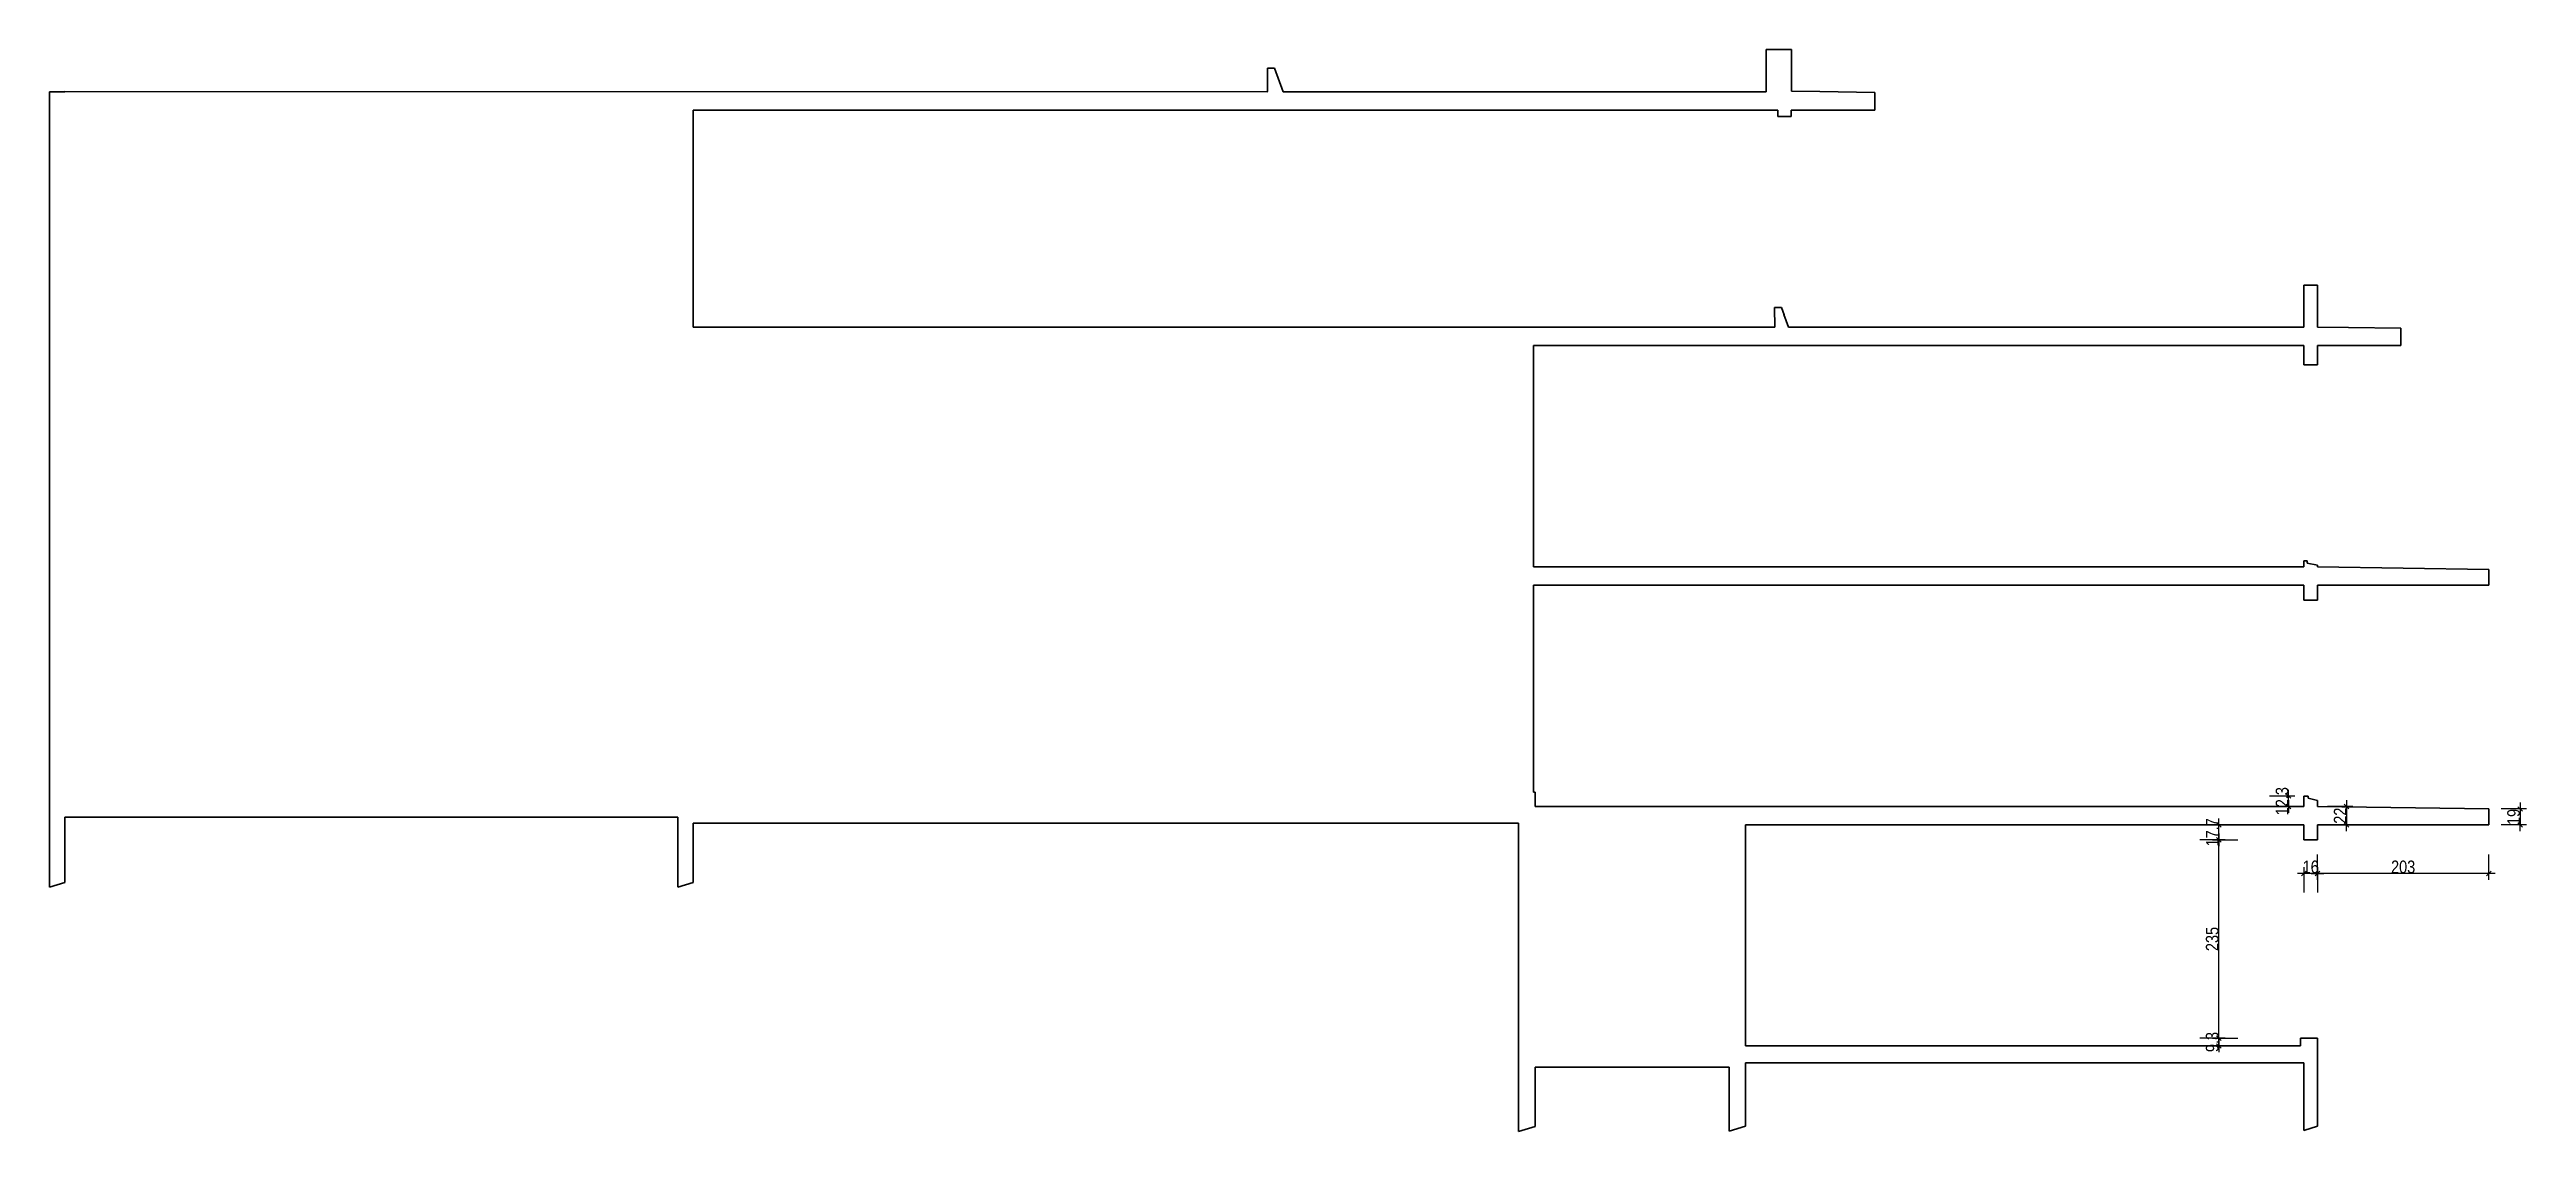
# Model space of a CAD drawing. Header units: centimetres. Extents: x -4990 to 114398, y -61489 to -12305.
# Drawn here: x 48341 to 51276, y -35629 to -34346 of the extents above; entities that cross this region are included whole.
import ezdxf

# ---------------------------------------------------------------- set-up
doc = ezdxf.new("R2010")
doc.units = ezdxf.units.CM
doc.header["$LTSCALE"] = 0.5
doc.layers.get('DEFPOINTS').update_dxf_attribs({"linetype": 'CONTINUOUS'})
for name, color, linetype in [('0-Coupe A.4', 7, 'CONTINUOUS'), ('01_cote_gen', 4, 'CONTINUOUS'), ('AA_COTES', 2, 'CONTINUOUS')]:
    doc.layers.add(name, color=color, linetype=linetype)
doc.styles.add('STYLE2', font='ARIALN.TTF')
doc.dimstyles.new('JB50', dxfattribs={"dimscale": 0.1, "dimtxt": 150, "dimasz": 15, "dimexe": 0.1, "dimexo": 0.1, "dimgap": 0.09, "dimtad": 1, "dimdec": 1, "dimdsep": 46, "dimtxsty": 'STYLE2', "dimblk1": 'BOND_G', "dimblk2": 'BOND_D', "dimsah": 1, "dimcen": 1.5, "dimdle": 0.01, "dimse1": 1, "dimse2": 1, "dimclrd": 4, "dimclre": 2, "dimclrt": 6, "dimazin": 2, "dimtfac": 2.333333, "dimtdec": 1, "dimtix": 1, "dimtmove": 2, "dimatfit": 3, "dimldrblk": 'BOND_G', "dimfxl": 1, "dimtolj": 1, "dimtzin": 0, "dimarcsym": 0})

msp = doc.modelspace()

# ---------------------------------------------------------------- texts
at = {"layer": '01_cote_gen', "color": 6, "char_height": 15, "attachment_point": 5, "rotation": 90, "style": 'STYLE2'}
for s, insert in [('\\A1;235', (50904.029, -35400.586)), ('\\A1;9.3', (50904.029, -35522.725))]:
    msp.add_mtext(s, dxfattribs=dict(at, insert=insert))

# ---------------------------------------------------------------- blocks, each defined once
blk = doc.blocks.new('BOND_G')
at = {"layer": 'AA_COTES', "color": 0}
for p, q in [((5, 0), (-5, 0)), ((1.8, 1.8), (-1.8, -1.8)), ((0, -5), (0, 15))]:
    blk.add_line(p, q, dxfattribs=at)
blk = doc.blocks.new('BOND_D')
at = {"layer": 'AA_COTES', "color": 0}
for p, q in [((5, 0), (-5, 0)), ((-1.8, -1.8), (1.8, 1.8)), ((0, 5), (0, -15))]:
    blk.add_line(p, q, dxfattribs=at)
blk = doc.blocks.new('*D3257')
at = {"layer": '01_cote_gen', "color": 4, "lineweight": -2, "transparency": 16777216}
blk.add_line((51230.2, -35322.8), (51030.2, -35322.8), dxfattribs=at)
at = {"layer": 'DEFPOINTS', "color": 0}
for p in [(51028.7, -35283.1), (51231.7, -35265.4), (51028.7, -35322.8)]:
    blk.add_point(p, dxfattribs=at)
at = {"layer": '01_cote_gen', "color": 4, "lineweight": -2, "transparency": 16777216, "xscale": 1.5, "yscale": 1.5, "zscale": 1.5, "rotation": 180}
blk.add_blockref('BOND_D', (51028.7, -35322.8), dxfattribs=at)
at = {"layer": '01_cote_gen', "color": 4, "lineweight": -2, "transparency": 16777216, "xscale": 1.5, "yscale": 1.5, "zscale": 1.5}
blk.add_blockref('BOND_G', (51231.7, -35322.8), dxfattribs=at)
at = {"layer": '01_cote_gen', "color": 6, "transparency": 16777216, "insert": (51130.2, -35315.2), "char_height": 15, "attachment_point": 5, "style": 'STYLE2'}
blk.add_mtext('\\A1;203', dxfattribs=at)
blk = doc.blocks.new('*D3258')
at = {"layer": '01_cote_gen', "color": 4, "lineweight": -2, "transparency": 16777216}
for p, q in [((51011.1, -35322.8), (51009.6, -35322.8)), ((51028.7, -35322.8), (51012.6, -35322.8)), ((51030.2, -35322.8), (51031.7, -35322.8))]:
    blk.add_line(p, q, dxfattribs=at)
at = {"layer": 'DEFPOINTS', "color": 0}
for p in [(51012.6, -35283.1), (51028.7, -35283.1), (51012.6, -35322.8)]:
    blk.add_point(p, dxfattribs=at)
at = {"layer": '01_cote_gen', "color": 4, "lineweight": -2, "transparency": 16777216, "xscale": 1.5, "yscale": 1.5, "zscale": 1.5}
blk.add_blockref('BOND_D', (51012.6, -35322.8), dxfattribs=at)
at = {"layer": '01_cote_gen', "color": 4, "lineweight": -2, "transparency": 16777216, "xscale": 1.5, "yscale": 1.5, "zscale": 1.5, "rotation": 180}
blk.add_blockref('BOND_G', (51028.7, -35322.8), dxfattribs=at)
at = {"layer": '01_cote_gen', "color": 6, "transparency": 16777216, "insert": (51020.6, -35315.2), "char_height": 15, "attachment_point": 5, "style": 'STYLE2'}
blk.add_mtext('\\A1;16', dxfattribs=at)
blk = doc.blocks.new('*D3259')
at = {"layer": '01_cote_gen', "color": 4, "lineweight": -2, "transparency": 16777216}
blk.add_line((51063.1, -35244.9), (51063.1, -35263.9), dxfattribs=at)
at = {"layer": 'DEFPOINTS', "color": 0}
for p in [(51028.7, -35243.4), (51028.7, -35265.4), (51063.1, -35265.4)]:
    blk.add_point(p, dxfattribs=at)
at = {"layer": '01_cote_gen', "color": 4, "lineweight": -2, "transparency": 16777216, "xscale": 1.5, "yscale": 1.5, "zscale": 1.5}
for name, p, rotation in [('BOND_G', (51063.1, -35243.4), 90), ('BOND_D', (51063.1, -35265.4), 270)]:
    blk.add_blockref(name, p, dxfattribs=dict(at, rotation=rotation))
at = {"layer": '01_cote_gen', "color": 6, "transparency": 16777216, "insert": (51055.6, -35254.4), "char_height": 15, "attachment_point": 5, "rotation": 90, "style": 'STYLE2'}
blk.add_mtext('\\A1;22', dxfattribs=at)
blk = doc.blocks.new('*D3260')
at = {"layer": '01_cote_gen', "color": 4, "lineweight": -2, "transparency": 16777216}
blk.add_line((51268.9, -35247.9), (51268.9, -35263.9), dxfattribs=at)
at = {"layer": 'DEFPOINTS', "color": 0}
for p in [(51231.7, -35246.4), (51231.7, -35265.4), (51268.9, -35265.4)]:
    blk.add_point(p, dxfattribs=at)
at = {"layer": '01_cote_gen', "color": 4, "lineweight": -2, "transparency": 16777216, "xscale": 1.5, "yscale": 1.5, "zscale": 1.5}
for name, p, rotation in [('BOND_G', (51268.9, -35246.4), 90), ('BOND_D', (51268.9, -35265.4), 270)]:
    blk.add_blockref(name, p, dxfattribs=dict(at, rotation=rotation))
at = {"layer": '01_cote_gen', "color": 6, "transparency": 16777216, "insert": (51261.2, -35255.9), "char_height": 15, "attachment_point": 5, "rotation": 90, "style": 'STYLE2'}
blk.add_mtext('\\A1;19', dxfattribs=at)
blk = doc.blocks.new('*D3261')
at = {"layer": '01_cote_gen', "color": 4, "lineweight": -2, "transparency": 16777216}
for p, q in [((50911.7, -35263.8), (50911.7, -35262.3)), ((50911.7, -35283.1), (50911.7, -35265.3)), ((50911.7, -35284.6), (50911.7, -35286.1))]:
    blk.add_line(p, q, dxfattribs=at)
at = {"layer": 'DEFPOINTS', "color": 0}
for p in [(50911.7, -35265.3), (50934.2, -35265.3), (50934.2, -35283.1)]:
    blk.add_point(p, dxfattribs=at)
at = {"layer": '01_cote_gen', "color": 4, "lineweight": -2, "transparency": 16777216, "xscale": 1.5, "yscale": 1.5, "zscale": 1.5}
for name, p, rotation in [('BOND_D', (50911.7, -35265.3), 270), ('BOND_G', (50911.7, -35283.1), 90)]:
    blk.add_blockref(name, p, dxfattribs=dict(at, rotation=rotation))
at = {"layer": '01_cote_gen', "color": 6, "transparency": 16777216, "insert": (50904.2, -35274.2), "char_height": 15, "attachment_point": 5, "rotation": 90, "style": 'STYLE2'}
blk.add_mtext('\\A1;17.7', dxfattribs=at)
blk = doc.blocks.new('*D3678')
at = {"layer": '01_cote_gen', "color": 4, "lineweight": -2, "ltscale": 2, "transparency": 16777216}
for p, q in [((50994.4, -35229.6), (50994.4, -35228.1)), ((50994.4, -35243.4), (50994.4, -35231.1)), ((50994.4, -35244.9), (50994.4, -35246.4))]:
    blk.add_line(p, q, dxfattribs=at)
at = {"layer": 'DEFPOINTS', "color": 0, "ltscale": 2}
for p in [(50994.4, -35231.1), (51012.5, -35231.1), (51012.5, -35243.4)]:
    blk.add_point(p, dxfattribs=at)
at = {"layer": '01_cote_gen', "color": 4, "lineweight": -2, "ltscale": 2, "transparency": 16777216, "xscale": 1.5, "yscale": 1.5, "zscale": 1.5}
for name, p, rotation in [('BOND_D', (50994.4, -35231.1), 270), ('BOND_G', (50994.4, -35243.4), 90)]:
    blk.add_blockref(name, p, dxfattribs=dict(at, rotation=rotation))
at = {"layer": '01_cote_gen', "color": 6, "ltscale": 2, "transparency": 16777216, "insert": (50986.8, -35237.2), "char_height": 15, "attachment_point": 5, "rotation": 90, "style": 'STYLE2'}
blk.add_mtext('\\A1;12.3', dxfattribs=at)

# ---------------------------------------------------------------- dimensions: what is measured, and where the dimension line sits
at = {"layer": '01_cote_gen', "ltscale": 2}
dim = msp.add_linear_dim(base=(50994.442, -35231.076), p1=(51012.512, -35243.35), p2=(51012.512, -35231.076), angle=90, dimstyle='JB50', dxfattribs=at)
dim.commit()
dim.dimension.update_dxf_attribs({"geometry": '*D3678', "text_midpoint": (50986.775, -35237.213)})
at = {"layer": '01_cote_gen'}
for base, p1, p2, picture, middle in [((50911.696, -35265.348), (50934.196, -35283.085), (50934.197, -35265.348), '*D3261', (50904.157, -35274.217)), ((51063.141, -35265.351), (51028.681, -35243.351), (51028.681, -35265.351), '*D3259', (51055.602, -35254.351)), ((51268.861, -35265.359), (51231.663, -35246.403), (51231.662, -35265.359), '*D3260', (51261.194, -35255.881))]:
    dim = msp.add_linear_dim(base=base, p1=p1, p2=p2, angle=90, dimstyle='JB50', dxfattribs=at)
    dim.commit()
    dim.dimension.update_dxf_attribs({"geometry": picture, "text_midpoint": middle})
for base, p1, p2, picture, middle in [((51012.627, -35322.819), (51028.672, -35283.085), (51012.627, -35283.085), '*D3258', (51020.65, -35315.151)), ((51028.672, -35322.819), (51231.662, -35265.359), (51028.672, -35283.085), '*D3257', (51130.167, -35315.151))]:
    dim = msp.add_linear_dim(base=base, p1=p1, p2=p2, dimstyle='JB50', dxfattribs=at)
    dim.commit()
    dim.dimension.update_dxf_attribs({"geometry": picture, "text_midpoint": middle})

# ---------------------------------------------------------------- linework, layer by layer
at = {"layer": '0-Coupe A.4', "color": 7, "linetype": 'Continuous', "lineweight": 35}
for p, q in [((49784.354, -34368.331), (49784.246, -34395.834)), ((49792.697, -34368.331), (49784.354, -34368.331)), ((49803.043, -34396.176), (49792.697, -34368.331)), ((50375.178, -34346.197), (50375.176, -34396.197)), ((50405.178, -34346.198), (50375.178, -34346.197)), ((50405.176, -34395.451), (50405.178, -34346.198)), ((48340.946, -34396.152), (48340.911, -35339.066)), ((48358.941, -34396.153), (48340.946, -34396.152)), ((49784.543, -34396.175), (48358.941, -34396.123)), ((48358.941, -34396.123), (48358.941, -34396.153)), ((50375.176, -34396.197), (49803.043, -34396.176)), ((50438.912, -34396.018), (50405.176, -34395.451)), ((50438.967, -34395.882), (50438.912, -34396.018)), ((50504.017, -34396.976), (50438.967, -34395.882)), ((50504.017, -34418.202), (50504.017, -34396.976)), ((49103.655, -34675.15), (49103.665, -34418.15)), ((49103.665, -34418.15), (50389.157, -34418.198)), ((50389.157, -34418.198), (50389.157, -34425.523)), ((50389.157, -34425.523), (50405.145, -34425.523)), ((50405.145, -34425.523), (50405.145, -34418.198)), ((50405.145, -34418.198), (50504.017, -34418.202)), ((51012.651, -34625.551), (51012.649, -34675.221)), ((51028.635, -34625.552), (51012.651, -34625.551)), ((51028.635, -34628.252), (51028.635, -34625.552)), ((51028.656, -34628.252), (51028.635, -34628.252)), ((51028.656, -34642.652), (51028.656, -34628.252)), ((50385.423, -34652.177), (50385.364, -34652.105)), ((50385.364, -34652.105), (50385.533, -34675.198)), ((50393.67, -34652.178), (50385.423, -34652.177)), ((50396.619, -34660.535), (50393.67, -34652.178)), ((50401.823, -34675.277), (50396.335, -34660.228)), ((50396.335, -34660.228), (50396.619, -34660.535)), ((51028.649, -34675.222), (51028.65, -34662.451)), ((51028.65, -34644.862), (51028.651, -34642.652)), ((51028.696, -34644.862), (51028.65, -34644.862)), ((51028.65, -34662.451), (51028.695, -34662.451)), ((51028.651, -34642.652), (51028.656, -34642.652)), ((51028.695, -34662.451), (51028.696, -34644.862)), ((50385.533, -34675.198), (49103.655, -34675.15)), ((50406.295, -34675.277), (50401.823, -34675.277)), ((50406.341, -34675.199), (50406.295, -34675.277)), ((51012.649, -34675.221), (50406.341, -34675.199)), ((51029.649, -34675.222), (51028.649, -34675.222)), ((51065.459, -34675.69), (51029.649, -34675.222)), ((51127.484, -34676.578), (51065.457, -34675.667)), ((51065.457, -34675.667), (51065.459, -34675.69)), ((51127.483, -34697.225), (51127.484, -34676.578)), ((50099.669, -34959.286), (50099.679, -34697.187)), ((50099.679, -34697.187), (51012.649, -34697.221)), ((51012.649, -34697.221), (51012.648, -34719.955)), ((51012.648, -34719.955), (51028.648, -34719.955)), ((51028.648, -34713.796), (51028.649, -34697.222)), ((51028.694, -34713.796), (51028.648, -34713.796)), ((51028.648, -34719.955), (51028.648, -34716.403)), ((51028.648, -34716.403), (51028.693, -34716.403)), ((51028.649, -34697.222), (51127.483, -34697.225)), ((51028.693, -34716.403), (51028.694, -34713.796)), ((51012.653, -34959.319), (50099.669, -34959.286)), ((51016.662, -34952.377), (51012.653, -34952.376)), ((51012.653, -34952.376), (51012.653, -34959.319)), ((51016.662, -34955.078), (51016.662, -34952.377)), ((51028.695, -34957.245), (51016.662, -34955.078)), ((51028.695, -34959.32), (51028.695, -34957.245)), ((51231.673, -34962.372), (51028.695, -34959.32)), ((50099.659, -35226.503), (50099.668, -34981.286)), ((50099.668, -34981.286), (51012.638, -34981.32)), ((51012.638, -34981.32), (51012.637, -34999.053)), ((51028.683, -34988.041), (51028.684, -34981.314)), ((51028.712, -34988.041), (51028.683, -34988.041)), ((51028.684, -34981.314), (51231.673, -34981.314)), ((51028.712, -34999.054), (51028.712, -34988.041)), ((51231.673, -34981.314), (51231.673, -34962.372)), ((51012.637, -34999.053), (51028.712, -34999.054)), ((50101.642, -35226.503), (50099.659, -35226.503)), ((50101.642, -35243.317), (50101.642, -35226.503)), ((51012.512, -35243.35), (50101.642, -35243.317)), ((51017.512, -35231.077), (51012.512, -35231.076)), ((51012.512, -35231.076), (51012.512, -35243.35)), ((51017.512, -35233.666), (51017.512, -35231.077)), ((51028.682, -35236.549), (51017.512, -35233.666)), ((51028.681, -35243.351), (51028.682, -35236.549)), ((51231.663, -35246.403), (51028.681, -35243.351)), ((51231.662, -35265.359), (51231.663, -35246.403)), ((48358.906, -35333.614), (48358.886, -35263.243)), ((48358.886, -35263.243), (48358.892, -35263.243)), ((48358.892, -35263.243), (48358.892, -35256.252)), ((48358.892, -35256.252), (49085.666, -35256.279)), ((49085.666, -35256.279), (49085.689, -35339.046)), ((49103.681, -35333.603), (49103.683, -35263.243)), ((49103.683, -35263.243), (50081.669, -35263.243)), ((50081.669, -35263.243), (50081.628, -35628.713)), ((50350.957, -35527.338), (50350.967, -35265.326)), ((50350.967, -35265.326), (51012.627, -35265.351)), ((51012.627, -35265.351), (51012.627, -35279.339)), ((51012.627, -35279.339), (51012.644, -35279.339)), ((51012.644, -35279.339), (51012.644, -35283.085)), ((51012.644, -35283.085), (51028.672, -35283.085)), ((51028.672, -35283.085), (51028.673, -35265.351)), ((51028.673, -35265.351), (51231.662, -35265.359)), ((48340.911, -35339.066), (48358.906, -35333.614)), ((49085.689, -35339.046), (49103.681, -35333.603)), ((51028.664, -35518.088), (51008.693, -35518.087)), ((51008.693, -35518.087), (51008.693, -35527.363)), ((51028.66, -35622.589), (51028.664, -35518.088)), ((50350.954, -35622.451), (50350.957, -35547.338)), ((51008.693, -35527.363), (50350.957, -35527.338)), ((50350.957, -35547.338), (51012.617, -35547.363)), ((51012.617, -35547.363), (51012.614, -35627.451)), ((50101.627, -35622.654), (50101.63, -35552.398)), ((50101.63, -35552.398), (50331.662, -35552.407)), ((50331.662, -35552.407), (50331.66, -35628.296)), ((50081.628, -35628.713), (50101.627, -35622.654)), ((50331.66, -35628.296), (50350.954, -35622.451)), ((51012.614, -35627.451), (51028.66, -35622.589))]:
    msp.add_line(p, q, dxfattribs=at)
at = {"layer": '01_cote_gen', "color": 4}
for p, q in [((50911.696, -35516.587), (50911.696, -35284.585)), ((50911.696, -35516.587), (50911.696, -35515.087)), ((50911.696, -35527.363), (50911.696, -35518.087)), ((50911.696, -35528.863), (50911.696, -35530.363))]:
    msp.add_line(p, q, dxfattribs=at)

# ---------------------------------------------------------------- block references
at = {"layer": '01_cote_gen', "color": 4, "xscale": 1.5, "yscale": 1.5, "zscale": 1.5}
for name, p, rotation in [('BOND_D', (50911.696, -35283.085), 90), ('BOND_D', (50911.696, -35518.087), 270), ('BOND_G', (50911.696, -35518.087), 270), ('BOND_G', (50911.696, -35527.363), 90)]:
    msp.add_blockref(name, p, dxfattribs=dict(at, rotation=rotation))

msp.set_redraw_order([(e.dxf.handle, doc.entitydb.next_handle()) for e in msp.query("TEXT MTEXT ATTDEF DIMENSION ARC_DIMENSION")])  # texts and dimensions are drawn at this point

doc.saveas('drawing.dxf')
